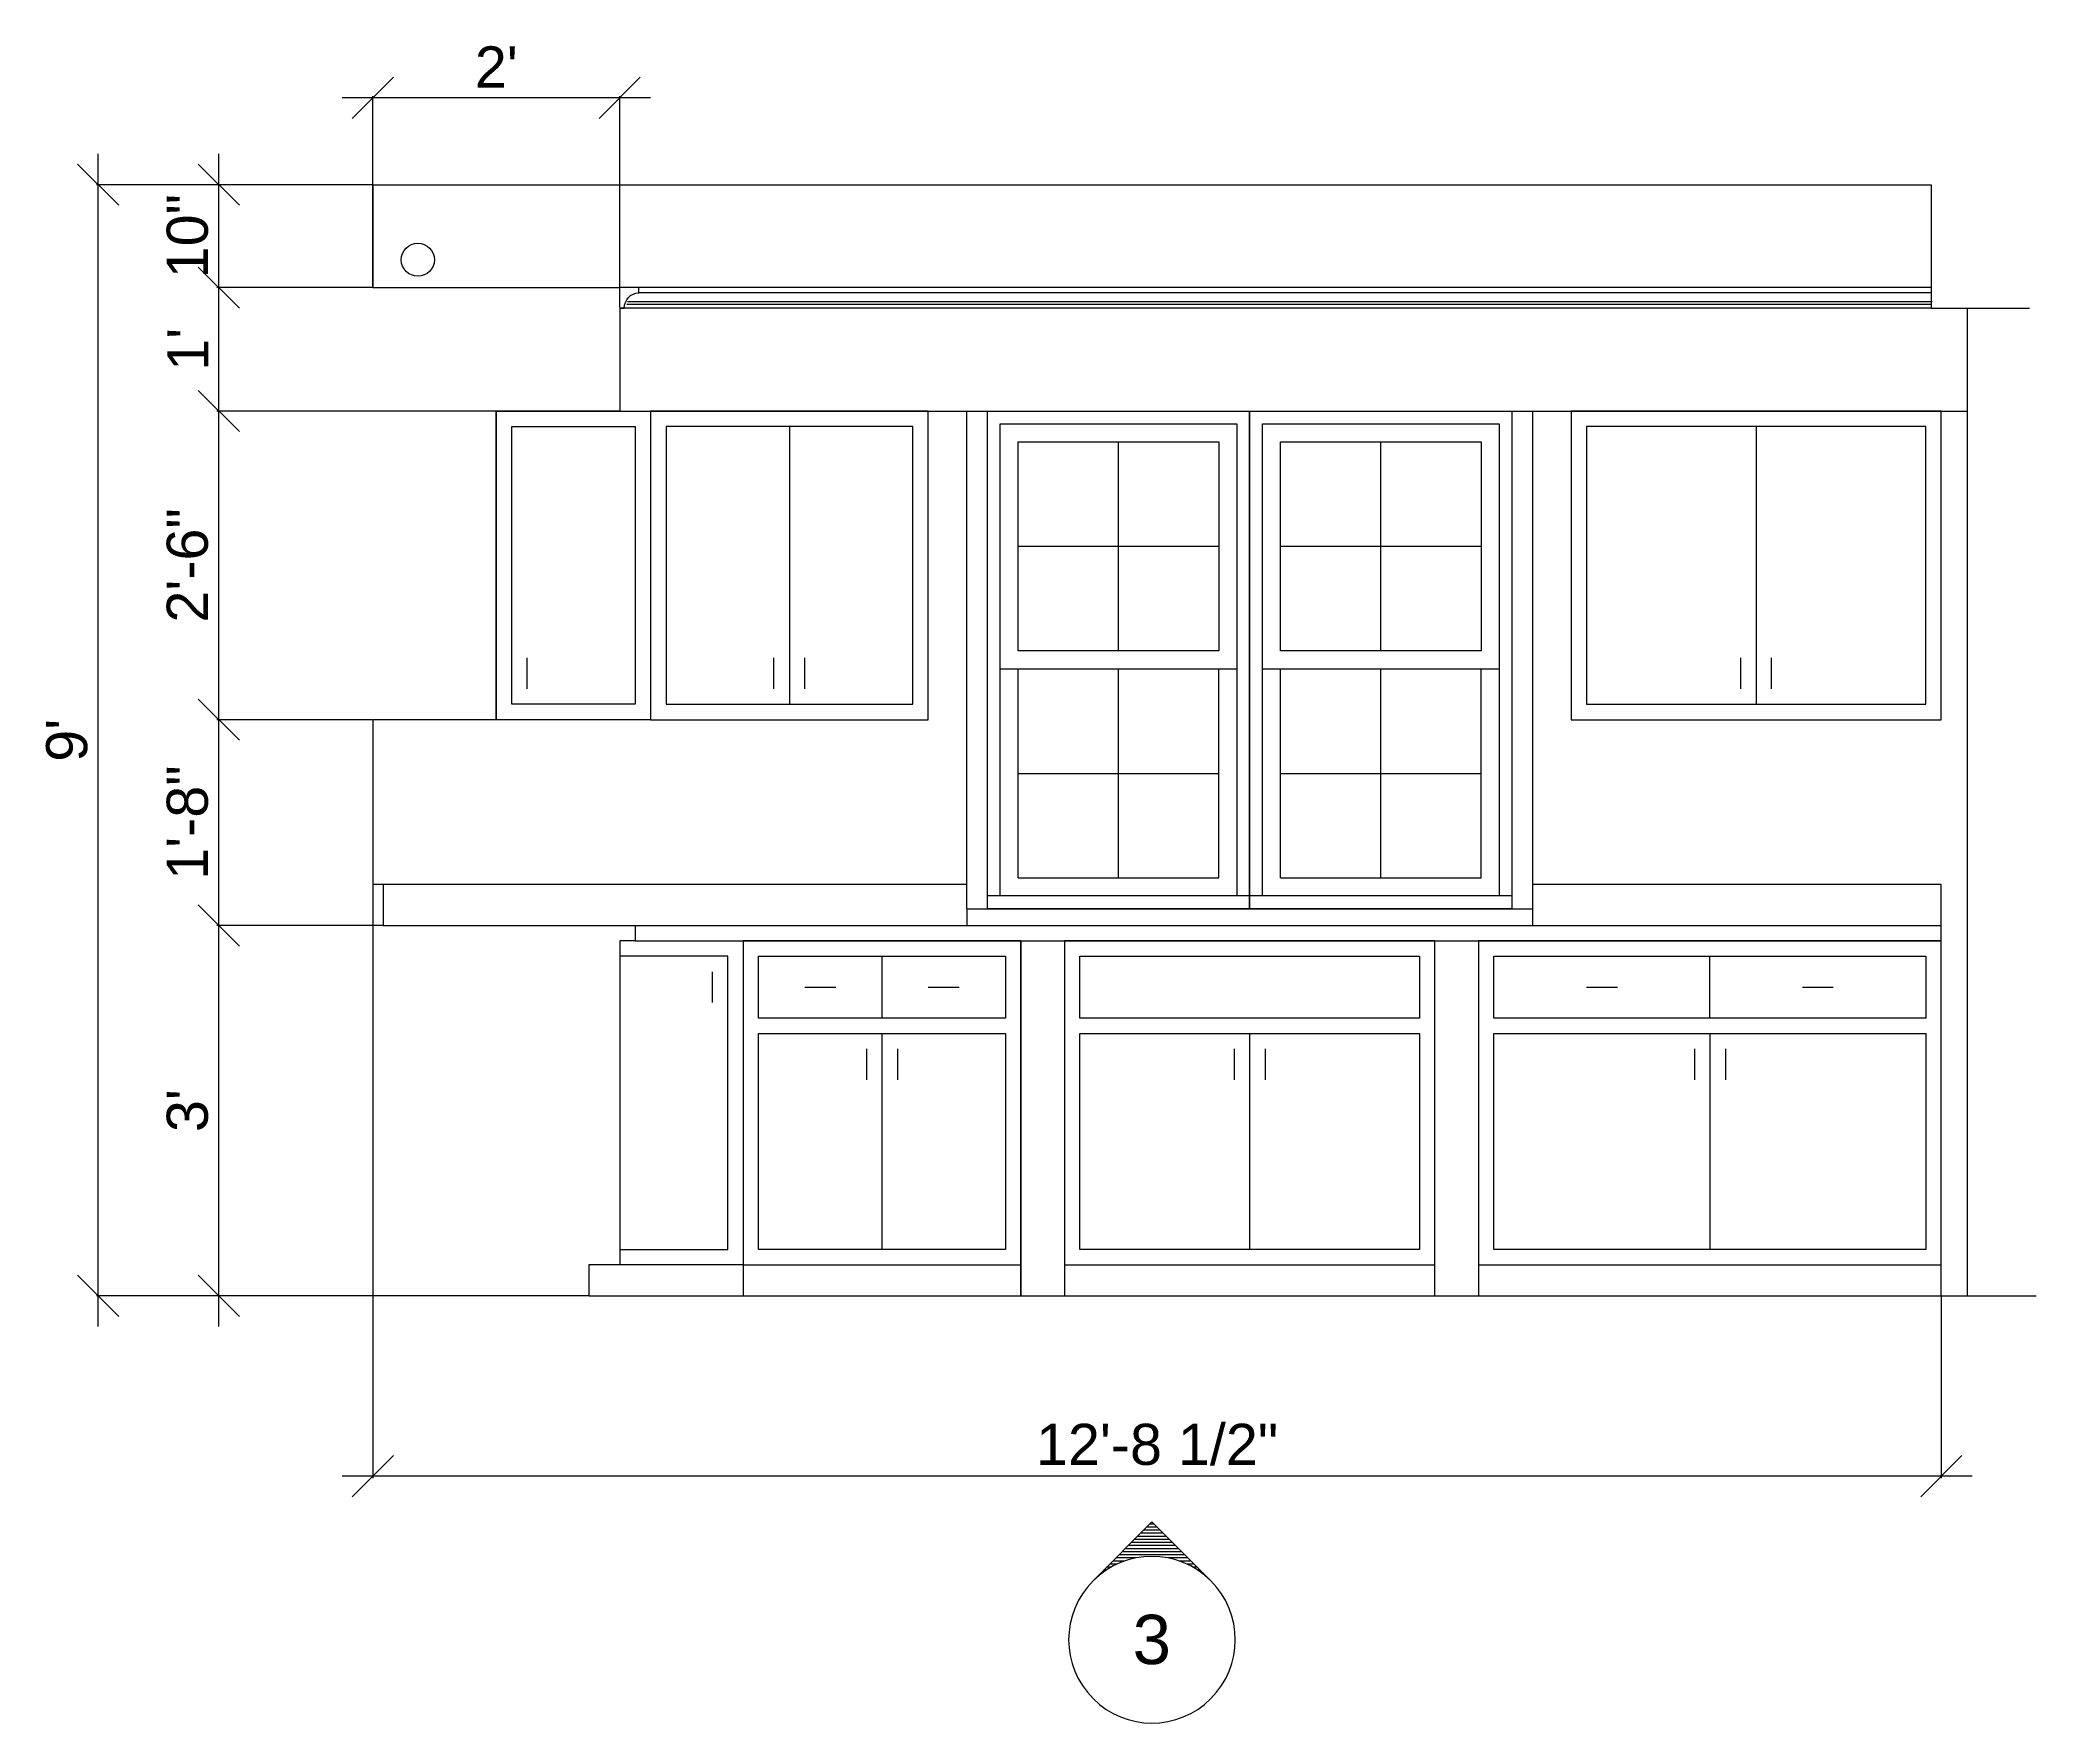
# Model space of a CAD drawing. Header units: inches. Extents: x 13 to 1535, y 73 to 1048.
# Drawn here: x 41.7 to 235.8, y 299 to 462.6 of the extents above; entities that cross this region are included whole.
import ezdxf
from ezdxf.enums import TextEntityAlignment as Align

# ---------------------------------------------------------------- set-up
doc = ezdxf.new("R2010")
doc.units = ezdxf.units.IN
doc.header["$MEASUREMENT"] = 0
for name, color, linetype in [('AR INTERIOR ELEV', 3, 'Continuous'), ('DIMENSIONS', 240, 'Continuous'), ('GENERAL NOTE', 4, 'Continuous')]:
    doc.layers.add(name, color=color, linetype=linetype)
doc.styles.add('DIMTXT', font='ARIAL.TTF', dxfattribs={"height": 4})
doc.styles.add('NOTES', font='ARIAL.TTF', dxfattribs={"height": 4})
doc.dimstyles.new('Arch', dxfattribs={"dimtxt": 0.1875, "dimasz": 4, "dimexe": 0.179993, "dimexo": 0.0625, "dimgap": 1, "dimtad": 1, "dimtoh": 1, "dimdec": 4, "dimzin": 0, "dimdsep": 46, "dimlunit": 4, "dimtxsty": 'DIMTXT', "dimblk1": 'OBLIQUE', "dimblk2": 'OBLIQUE', "dimsah": 1, "dimcen": 0.089996, "dimdle": 3, "dimadec": 0, "dimazin": 0, "dimtfac": 1, "dimtdec": 4, "dimtofl": 0, "dimtmove": 0, "dimatfit": 3, "dimldrblk": 'OBLIQUE', "dimfxl": 1, "dimfrac": 2, "dimtolj": 1, "dimtzin": 0, "dimarcsym": 0})

# ---------------------------------------------------------------- blocks, each defined once
blk = doc.blocks.new('_OBLIQUE')
at = {"color": 0, "linetype": 'ByBlock'}
blk.add_line((-0.5, -0.5), (0.5, 0.5), dxfattribs=at)
blk = doc.blocks.new('*D98')
at = {"layer": 'Defpoints', "color": 0}
for p in [(74.07, 457.01), (74.07, 438.57), (98.07, 436.57)]:
    blk.add_point(p, dxfattribs=at)
at = {"layer": 'DIMENSIONS', "color": 0, "lineweight": -2}
for p, q in [((101.07, 457.01), (71.07, 457.01)), ((74.07, 438.63), (74.07, 457.19)), ((98.07, 436.63), (98.07, 457.19))]:
    blk.add_line(p, q, dxfattribs=at)
at = {"layer": 'DIMENSIONS', "color": 0, "lineweight": -2, "xscale": 4, "yscale": 4, "zscale": 4, "rotation": 180}
blk.add_blockref('_OBLIQUE', (74.07, 457.01), dxfattribs=at)
at = {"layer": 'DIMENSIONS', "color": 0, "lineweight": -2, "xscale": 4, "yscale": 4, "zscale": 4}
blk.add_blockref('_OBLIQUE', (98.07, 457.01), dxfattribs=at)
at = {"layer": 'DIMENSIONS', "color": 0, "insert": (86.07, 460.02), "char_height": 4, "attachment_point": 5, "style": 'DIMTXT'}
blk.add_mtext("\\A1;2'", dxfattribs=at)
blk = doc.blocks.new('*D99')
at = {"layer": 'Defpoints', "color": 0}
for p in [(47.36, 448.57), (74.07, 448.57), (95.07, 340.57)]:
    blk.add_point(p, dxfattribs=at)
at = {"layer": 'DIMENSIONS', "color": 0, "lineweight": -2}
for p, q in [((47.36, 337.57), (47.36, 451.57)), ((74.01, 448.57), (47.18, 448.57)), ((95.01, 340.57), (47.18, 340.57))]:
    blk.add_line(p, q, dxfattribs=at)
at = {"layer": 'DIMENSIONS', "color": 0, "lineweight": -2, "xscale": 4, "yscale": 4, "zscale": 4}
for p, rotation in [((47.36, 448.57), 90), ((47.36, 340.57), 270)]:
    blk.add_blockref('_OBLIQUE', p, dxfattribs=dict(at, rotation=rotation))
at = {"layer": 'DIMENSIONS', "color": 0, "insert": (44.32, 394.57), "char_height": 4, "attachment_point": 5, "rotation": 90, "style": 'DIMTXT'}
blk.add_mtext("\\A1;9'", dxfattribs=at)
blk = doc.blocks.new('*D100')
at = {"layer": 'Defpoints', "color": 0}
for p in [(59.09, 448.57), (74.07, 448.57), (74.07, 438.57)]:
    blk.add_point(p, dxfattribs=at)
at = {"layer": 'DIMENSIONS', "color": 0, "lineweight": -2}
for p, q in [((59.09, 435.57), (59.09, 451.57)), ((74.01, 448.57), (58.91, 448.57)), ((74.01, 438.57), (58.91, 438.57))]:
    blk.add_line(p, q, dxfattribs=at)
at = {"layer": 'DIMENSIONS', "color": 0, "lineweight": -2, "xscale": 4, "yscale": 4, "zscale": 4}
for p, rotation in [((59.09, 448.57), 90), ((59.09, 438.57), 270)]:
    blk.add_blockref('_OBLIQUE', p, dxfattribs=dict(at, rotation=rotation))
at = {"layer": 'DIMENSIONS', "color": 0, "insert": (56.05, 443.57), "char_height": 4, "attachment_point": 5, "rotation": 90, "style": 'DIMTXT'}
blk.add_mtext('\\A1;10"', dxfattribs=at)
blk = doc.blocks.new('*D101')
at = {"layer": 'Defpoints', "color": 0}
for p in [(59.09, 438.57), (74.07, 438.57), (86.07, 426.57)]:
    blk.add_point(p, dxfattribs=at)
at = {"layer": 'DIMENSIONS', "color": 0, "lineweight": -2}
for p, q in [((59.09, 423.57), (59.09, 441.57)), ((74.01, 438.57), (58.91, 438.57)), ((86.01, 426.57), (58.91, 426.57))]:
    blk.add_line(p, q, dxfattribs=at)
at = {"layer": 'DIMENSIONS', "color": 0, "lineweight": -2, "xscale": 4, "yscale": 4, "zscale": 4}
for p, rotation in [((59.09, 438.57), 90), ((59.09, 426.57), 270)]:
    blk.add_blockref('_OBLIQUE', p, dxfattribs=dict(at, rotation=rotation))
at = {"layer": 'DIMENSIONS', "color": 0, "insert": (56.08, 432.57), "char_height": 4, "attachment_point": 5, "rotation": 90, "style": 'DIMTXT'}
blk.add_mtext("\\A1;1'", dxfattribs=at)
blk = doc.blocks.new('*D102')
at = {"layer": 'Defpoints', "color": 0}
for p in [(59.09, 426.57), (86.07, 426.57), (74.07, 396.57)]:
    blk.add_point(p, dxfattribs=at)
at = {"layer": 'DIMENSIONS', "color": 0, "lineweight": -2}
for p, q in [((59.09, 393.57), (59.09, 429.57)), ((86.01, 426.57), (58.91, 426.57)), ((74.01, 396.57), (58.91, 396.57))]:
    blk.add_line(p, q, dxfattribs=at)
at = {"layer": 'DIMENSIONS', "color": 0, "lineweight": -2, "xscale": 4, "yscale": 4, "zscale": 4}
for p, rotation in [((59.09, 426.57), 90), ((59.09, 396.57), 270)]:
    blk.add_blockref('_OBLIQUE', p, dxfattribs=dict(at, rotation=rotation))
at = {"layer": 'DIMENSIONS', "color": 0, "insert": (56.05, 411.57), "char_height": 4, "attachment_point": 5, "rotation": 90, "style": 'DIMTXT'}
blk.add_mtext('\\A1;2\'-6"', dxfattribs=at)
blk = doc.blocks.new('*D103')
at = {"layer": 'Defpoints', "color": 0}
for p in [(59.09, 396.57), (74.07, 396.57), (75.07, 376.57)]:
    blk.add_point(p, dxfattribs=at)
at = {"layer": 'DIMENSIONS', "color": 0, "lineweight": -2}
for p, q in [((59.09, 373.57), (59.09, 399.57)), ((74.01, 396.57), (58.91, 396.57)), ((75.01, 376.57), (58.91, 376.57))]:
    blk.add_line(p, q, dxfattribs=at)
at = {"layer": 'DIMENSIONS', "color": 0, "lineweight": -2, "xscale": 4, "yscale": 4, "zscale": 4}
for p, rotation in [((59.09, 396.57), 90), ((59.09, 376.57), 270)]:
    blk.add_blockref('_OBLIQUE', p, dxfattribs=dict(at, rotation=rotation))
at = {"layer": 'DIMENSIONS', "color": 0, "insert": (56.05, 386.57), "char_height": 4, "attachment_point": 5, "rotation": 90, "style": 'DIMTXT'}
blk.add_mtext('\\A1;1\'-8"', dxfattribs=at)
blk = doc.blocks.new('*D104')
at = {"layer": 'Defpoints', "color": 0}
for p in [(59.09, 376.57), (75.07, 376.57), (95.07, 340.57)]:
    blk.add_point(p, dxfattribs=at)
at = {"layer": 'DIMENSIONS', "color": 0, "lineweight": -2}
for p, q in [((59.09, 337.57), (59.09, 379.57)), ((75.01, 376.57), (58.91, 376.57)), ((95.01, 340.57), (58.91, 340.57))]:
    blk.add_line(p, q, dxfattribs=at)
at = {"layer": 'DIMENSIONS', "color": 0, "lineweight": -2, "xscale": 4, "yscale": 4, "zscale": 4}
for p, rotation in [((59.09, 376.57), 90), ((59.09, 340.57), 270)]:
    blk.add_blockref('_OBLIQUE', p, dxfattribs=dict(at, rotation=rotation))
at = {"layer": 'DIMENSIONS', "color": 0, "insert": (56.05, 358.57), "char_height": 4, "attachment_point": 5, "rotation": 90, "style": 'DIMTXT'}
blk.add_mtext("\\A1;3'", dxfattribs=at)
blk = doc.blocks.new('*D105')
at = {"layer": 'Defpoints', "color": 0}
for p in [(74.07, 380.57), (226.57, 340.57), (74.07, 323.03)]:
    blk.add_point(p, dxfattribs=at)
at = {"layer": 'DIMENSIONS', "color": 0, "lineweight": -2}
for p, q in [((74.07, 380.51), (74.07, 322.85)), ((226.57, 340.51), (226.57, 322.85)), ((229.57, 323.03), (71.07, 323.03))]:
    blk.add_line(p, q, dxfattribs=at)
at = {"layer": 'DIMENSIONS', "color": 0, "lineweight": -2, "xscale": 4, "yscale": 4, "zscale": 4, "rotation": 180}
blk.add_blockref('_OBLIQUE', (74.07, 323.03), dxfattribs=at)
at = {"layer": 'DIMENSIONS', "color": 0, "lineweight": -2, "xscale": 4, "yscale": 4, "zscale": 4}
blk.add_blockref('_OBLIQUE', (226.57, 323.03), dxfattribs=at)
at = {"layer": 'DIMENSIONS', "color": 0, "insert": (150.32, 326.1), "char_height": 4, "attachment_point": 5, "style": 'DIMTXT'}
blk.add_mtext('\\A1;12\'-8 1/2"', dxfattribs=at)
blk = doc.blocks.new('*X14')
at = {"color": 0}
for p, q in [((774.16, 757), (776, 757)), ((774.41, 757.25), (775.75, 757.25)), ((774.66, 757.5), (775.5, 757.5)), ((774.91, 757.75), (775.25, 757.75)), ((772.66, 755.5), (777.5, 755.5)), ((772.91, 755.75), (777.25, 755.75)), ((773.16, 756), (777, 756)), ((773.41, 756.25), (776.75, 756.25)), ((773.66, 756.5), (776.5, 756.5)), ((773.91, 756.75), (776.25, 756.75)), ((770.91, 753.75), (770.99, 753.75)), ((771.16, 754), (771.35, 754)), ((771.41, 754.25), (771.75, 754.25)), ((771.66, 754.5), (772.24, 754.5)), ((771.91, 754.75), (772.86, 754.75)), ((772.16, 755), (773.78, 755)), ((772.41, 755.25), (777.75, 755.25)), ((776.38, 755), (778, 755)), ((777.3, 754.75), (778.25, 754.75)), ((777.92, 754.5), (778.5, 754.5)), ((778.41, 754.25), (778.75, 754.25)), ((778.81, 754), (779, 754)), ((779.16, 753.75), (779.25, 753.75)), ((770.41, 753.25), (770.41, 753.25)), ((770.66, 753.5), (770.68, 753.5)), ((779.47, 753.5), (779.5, 753.5)), ((779.75, 753.25), (779.75, 753.25))]:
    blk.add_line(p, q, dxfattribs=at)
blk = doc.blocks.new('SB36')
at = {"layer": 'AR INTERIOR ELEV'}
for p, q in [((36, 34.5), (0, 34.5)), ((0, 34.5), (0, 0)), ((1.5, 27), (1.5, 33)), ((1.5, 33), (34.5, 33)), ((34.5, 33), (34.5, 27)), ((36, 0), (36, 34.5)), ((34.5, 27), (1.5, 27)), ((1.5, 4.5), (1.5, 25.5)), ((1.5, 25.5), (34.5, 25.5)), ((18, 25.5), (18, 4.5)), ((34.5, 25.5), (34.5, 4.5)), ((16.5, 24), (16.5, 21)), ((19.5, 24), (19.5, 21)), ((34.5, 4.5), (1.5, 4.5)), ((0, 3), (36, 3)), ((0, 0), (36, 0))]:
    blk.add_line(p, q, dxfattribs=at)
blk = doc.blocks.new('B27')
at = {"layer": 'AR INTERIOR ELEV'}
for p, q in [((0, 34.5), (0, 0)), ((27, 34.5), (0, 34.5)), ((1.5, 33), (25.5, 33)), ((1.5, 27), (1.5, 33)), ((13.5, 33), (13.5, 27)), ((25.5, 33), (25.5, 27)), ((27, 0), (27, 34.5)), ((6, 30), (9, 30)), ((18, 30), (21, 30)), ((25.5, 27), (1.5, 27)), ((1.5, 25.5), (25.5, 25.5)), ((1.5, 4.5), (1.5, 25.5)), ((13.5, 25.5), (13.5, 4.5)), ((25.5, 25.5), (25.5, 4.5)), ((12, 24), (12, 21)), ((15, 24), (15, 21)), ((25.5, 4.5), (1.5, 4.5)), ((0, 3), (27, 3)), ((0, 0), (27, 0))]:
    blk.add_line(p, q, dxfattribs=at)
blk = doc.blocks.new('B45')
at = {"layer": 'AR INTERIOR ELEV'}
for p, q in [((0, 34.5), (0, 0)), ((45, 34.5), (0, 34.5)), ((1.5, 27), (1.5, 33)), ((1.5, 33), (43.5, 33)), ((22.5, 27), (22.5, 33)), ((43.5, 33), (43.5, 27)), ((45, 0), (45, 34.5)), ((10.5, 30), (13.5, 30)), ((31.5, 30), (34.5, 30)), ((43.5, 27), (1.5, 27)), ((1.5, 4.5), (1.5, 25.5)), ((1.5, 25.5), (43.5, 25.5)), ((22.5, 25.5), (22.5, 4.5)), ((43.5, 25.5), (43.5, 4.5)), ((21, 24), (21, 21)), ((24, 24), (24, 21)), ((43.5, 4.5), (1.5, 4.5)), ((0, 3), (45, 3)), ((0, 0), (45, 0))]:
    blk.add_line(p, q, dxfattribs=at)
blk = doc.blocks.new('W1530')
at = {"layer": 'AR INTERIOR ELEV'}
for p, q in [((0, 0), (15, 0)), ((0, -30), (0, 0)), ((15, 0), (15, -30)), ((1.5, -1.5), (13.5, -1.5)), ((1.5, -28.5), (1.5, -1.5)), ((13.5, -1.5), (13.5, -28.5)), ((3, -27), (3, -24)), ((13.5, -28.5), (1.5, -28.5)), ((15, -30), (0, -30))]:
    blk.add_line(p, q, dxfattribs=at)
blk = doc.blocks.new('W2730')
at = {"layer": 'AR INTERIOR ELEV'}
for p, q in [((0, 0), (0, -30)), ((27, 0), (0, 0)), ((27, -30), (27, 0)), ((25.5, -1.5), (1.5, -1.5)), ((1.5, -1.5), (1.5, -28.5)), ((13.5, -1.5), (13.5, -28.5)), ((25.5, -28.5), (25.5, -1.5)), ((12, -27), (12, -24)), ((15, -27), (15, -24)), ((1.5, -28.5), (25.5, -28.5)), ((0, -30), (27, -30))]:
    blk.add_line(p, q, dxfattribs=at)
blk = doc.blocks.new('W3630')
at = {"layer": 'AR INTERIOR ELEV'}
for p, q in [((0, 0), (0, -30)), ((36, 0), (0, 0)), ((36, -30), (36, 0)), ((34.5, -1.5), (1.5, -1.5)), ((1.5, -1.5), (1.5, -28.5)), ((18, -1.5), (18, -28.5)), ((34.5, -28.5), (34.5, -1.5)), ((16.5, -27), (16.5, -24)), ((19.5, -27), (19.5, -24)), ((1.5, -28.5), (34.5, -28.5)), ((0, -30), (36, -30))]:
    blk.add_line(p, q, dxfattribs=at)

msp = doc.modelspace()

# ---------------------------------------------------------------- linework, layer by layer
at = {"layer": 'AR INTERIOR ELEV', "color": 6}
for p, q in [((225.56908, 438.56821), (98.06908, 438.56821)), ((98.06908, 426.56821), (229.06908, 426.56821))]:
    msp.add_line(p, q, dxfattribs=at)
at = {"layer": 'AR INTERIOR ELEV'}
for p, q in [((225.62191, 436.93088), (98.76232, 436.93088)), ((225.67475, 437.20201), (98.81516, 437.20201)), ((225.56908, 438.06821), (99.93545, 438.06821)), ((225.56908, 436.56821), (98.06908, 436.56821)), ((229.06908, 436.56821), (229.06908, 340.56821)), ((131.81908, 378.19321), (131.81908, 426.56821)), ((133.81908, 378.19321), (133.81908, 426.56821)), ((133.81908, 426.56821), (159.31908, 426.56821)), ((135.06908, 379.44321), (135.06908, 425.31821)), ((135.06908, 425.31821), (158.06908, 425.31821)), ((158.06908, 425.31821), (158.06908, 379.44321)), ((159.31908, 426.56821), (159.31908, 378.19321)), ((159.31908, 426.56821), (184.81908, 426.56821)), ((159.31908, 378.19321), (159.31908, 426.56821)), ((160.56908, 425.31821), (183.56908, 425.31821)), ((160.56908, 379.44321), (160.56908, 425.31821)), ((183.56908, 425.31821), (183.56908, 379.44321)), ((184.81908, 426.56821), (184.81908, 378.19321)), ((186.81908, 426.56821), (186.81908, 378.19321)), ((136.81908, 403.25571), (136.81908, 423.56821)), ((136.81908, 423.56821), (156.31908, 423.56821)), ((146.56908, 403.25571), (146.56908, 423.56821)), ((156.31908, 423.56821), (156.31908, 403.25571)), ((162.31908, 423.56821), (181.81908, 423.56821)), ((162.31908, 403.25571), (162.31908, 423.56821)), ((172.06908, 403.25571), (172.06908, 423.56821)), ((181.81908, 423.56821), (181.81908, 403.25571)), ((156.31908, 413.41196), (136.81908, 413.41196)), ((181.81908, 413.41196), (162.31908, 413.41196)), ((156.31908, 403.25571), (136.81908, 403.25571)), ((181.81908, 403.25571), (162.31908, 403.25571)), ((135.06908, 401.50571), (158.06908, 401.50571)), ((136.81908, 381.19321), (136.81908, 401.50571)), ((146.56908, 381.19321), (146.56908, 401.50571)), ((156.31908, 381.19321), (156.31908, 401.50571)), ((160.56908, 401.50571), (183.56908, 401.50571)), ((162.31908, 381.19321), (162.31908, 401.50571)), ((172.06908, 381.19321), (172.06908, 401.50571)), ((181.81908, 381.19321), (181.81908, 401.50571)), ((136.81908, 391.34946), (156.31908, 391.34946)), ((162.31908, 391.34946), (181.81908, 391.34946)), ((75.06908, 380.56821), (131.81908, 380.56821)), ((136.81908, 381.19321), (156.31908, 381.19321)), ((162.31908, 381.19321), (181.81908, 381.19321)), ((186.81908, 380.56821), (226.56908, 380.56821)), ((226.56908, 375.06821), (226.56908, 380.56821)), ((159.31908, 379.44321), (133.81908, 379.44321)), ((184.81908, 379.44321), (159.31908, 379.44321)), ((99.56908, 376.56821), (226.56908, 376.56821)), ((131.81908, 378.19321), (186.81908, 378.19321)), ((131.81908, 378.19321), (131.81908, 376.56821)), ((159.31908, 378.19321), (133.81908, 378.19321)), ((184.81908, 378.19321), (159.31908, 378.19321)), ((186.81908, 378.19321), (186.81908, 376.56821)), ((99.56908, 375.06821), (226.56908, 375.06821)), ((110.06908, 375.06821), (110.06908, 340.56821)), ((137.06908, 375.06821), (137.06908, 340.56821)), ((108.56908, 373.56821), (98.06908, 373.56821)), ((108.56908, 345.06821), (108.56908, 373.56821)), ((107.06908, 372.06821), (107.06908, 369.06821)), ((98.06908, 345.06821), (108.56908, 345.06821)), ((110.06908, 343.56821), (98.06908, 343.56821))]:
    msp.add_line(p, q, dxfattribs=at)
at = {"layer": 'AR INTERIOR ELEV', "color": 7}
for points in [[(74.06908, 448.56821), (225.56908, 448.56821), (225.56908, 436.56821), (235.14868, 436.56821)], [(74.06908, 448.56821), (74.06908, 438.56821), (98.06908, 438.56821)], [(98.06908, 436.56821), (98.06908, 426.56821), (86.06908, 426.56821), (86.06908, 396.56821), (74.06908, 396.56821), (74.06908, 380.56821), (75.06908, 380.56821), (75.06908, 376.56821), (99.56908, 376.56821), (99.56908, 375.06821), (98.06908, 375.06821), (98.06908, 343.56821), (95.06908, 343.56821), (95.06908, 340.56821), (235.78274, 340.56821)]]:
    msp.add_lwpolyline(points, dxfattribs=at)
msp.add_lwpolyline([(98.06908, 436.56821), (98.50881, 436.56821, -0.399607034), (99.93545, 438.06821), (99.93545, 438.56821), (98.06908, 438.56821)], format="xyb", dxfattribs=at)
at = {"layer": 'AR INTERIOR ELEV'}
for points in [[(144.09151, 312.86288), (149.81908, 318.59045)], [(149.81908, 318.59045), (155.54664, 312.86288)]]:
    msp.add_lwpolyline(points, dxfattribs=at)
for start, end in [(45, 135), (135, 225), (315, 45), (225, 315)]:
    msp.add_arc((149.81908, 307.13532), 8.1, start, end, dxfattribs=at)
at = {"layer": 'GENERAL NOTE'}
msp.add_circle((78.4393, 441.27655), 1.60501, dxfattribs=at)

# ---------------------------------------------------------------- block references
at = {"layer": 'AR INTERIOR ELEV'}
for name, p in [('W1530', (86.06908, 426.56821)), ('W2730', (101.06908, 426.56821)), ('W3630', (190.56908, 426.56821)), ('B27', (110.06908, 340.56821)), ('SB36', (141.31908, 340.56821)), ('B45', (181.56908, 340.56821))]:
    msp.add_blockref(name, p, dxfattribs=at)
at = {"layer": 'AR INTERIOR ELEV', "xscale": -1.2, "yscale": 1.200000000000003, "zscale": 1.2}
msp.add_blockref('*X14', (1079.91426, -590.91655), dxfattribs=at)

# ---------------------------------------------------------------- texts
at = {"layer": 'AR INTERIOR ELEV', "style": 'NOTES'}
msp.add_text('3', height=4.8, dxfattribs=at).set_placement((149.80643, 307.16688), align=Align.MIDDLE)

# ---------------------------------------------------------------- dimensions: what is measured, and where the dimension line sits
at = {"layer": 'DIMENSIONS'}
for base, p1, p2, picture, middle in [((74.06908, 457.01237), (98.06908, 436.56821), (74.06908, 438.56821), '*D98', (86.06908, 460.02055)), ((74.06908, 323.03354), (226.56908, 340.56821), (74.06908, 380.56821), '*D105', (150.31908, 326.10175))]:
    dim = msp.add_linear_dim(base=base, p1=p1, p2=p2, dimstyle='Arch', dxfattribs=at)
    dim.commit()
    dim.dimension.update_dxf_attribs({"geometry": picture, "text_midpoint": middle})
for base, p1, p2, picture, middle in [((47.36133, 448.56821), (95.06908, 340.56821), (74.06908, 448.56821), '*D99', (44.31904, 394.56821)), ((59.09143, 448.56821), (74.06908, 438.56821), (74.06908, 448.56821), '*D100', (56.04914, 443.56821)), ((59.09143, 438.56821), (86.06908, 426.56821), (74.06908, 438.56821), '*D101', (56.08325, 432.56821)), ((59.09143, 426.56821), (74.06908, 396.56821), (86.06908, 426.56821), '*D102', (56.04914, 411.56821)), ((59.09143, 396.56821), (75.06908, 376.56821), (74.06908, 396.56821), '*D103', (56.04914, 386.56821)), ((59.09143, 376.56821), (95.06908, 340.56821), (75.06908, 376.56821), '*D104', (56.04778, 358.56821))]:
    dim = msp.add_linear_dim(base=base, p1=p1, p2=p2, angle=270, dimstyle='Arch', dxfattribs=at)
    dim.commit()
    dim.dimension.update_dxf_attribs({"geometry": picture, "text_midpoint": middle})

doc.saveas('drawing.dxf')
